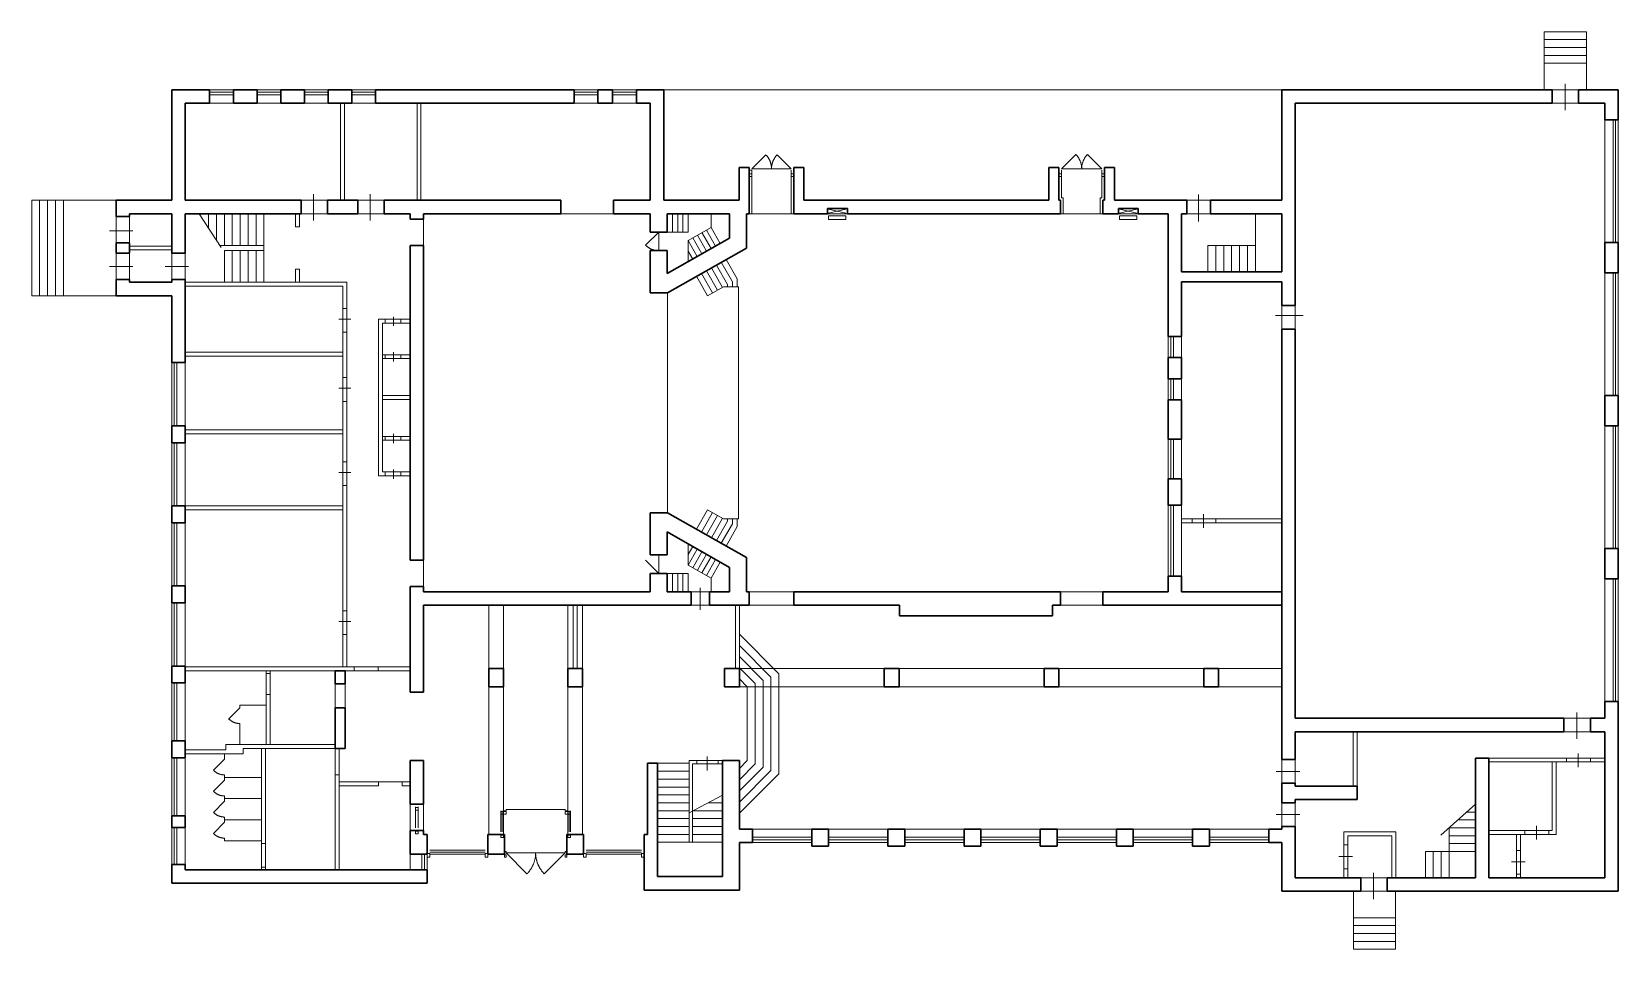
# Model space of a CAD drawing. Header units: metres. Extents: x 10.2 to 70.4, y 20.5 to 55.4.
import ezdxf

# ---------------------------------------------------------------- set-up
doc = ezdxf.new("R2010")
doc.units = ezdxf.units.M
doc.header["$MEASUREMENT"] = 0
doc.linetypes.add('DGN Style 3', pattern=[38.235453, 27.311038, -10.924415])

msp = doc.modelspace()

# ---------------------------------------------------------------- linework, layer by layer
at = {"color": 7, "linetype": 'Continuous', "lineweight": 0}
for p, q in [((67.615, 53.153), (67.615, 55.353)), ((67.615, 55.353), (69.215, 55.353)), ((67.615, 55.053), (69.215, 55.053)), ((69.215, 53.153), (69.215, 55.353)), ((67.615, 54.753), (69.215, 54.753)), ((67.615, 54.453), (69.215, 54.453)), ((67.615, 54.153), (69.215, 54.153)), ((16.975, 53.153), (17.875, 53.153)), ((16.975, 53.053), (17.875, 53.053)), ((18.775, 53.153), (19.675, 53.153)), ((18.775, 53.053), (19.675, 53.053)), ((20.575, 53.153), (21.475, 53.153)), ((20.575, 53.053), (21.475, 53.053)), ((22.375, 53.153), (23.275, 53.153)), ((22.375, 53.053), (23.275, 53.053)), ((30.805, 53.153), (31.705, 53.153)), ((30.805, 53.053), (31.705, 53.053)), ((32.267, 53.153), (33.167, 53.153)), ((32.267, 53.053), (33.167, 53.053)), ((34.205, 53.153), (57.655, 53.153)), ((67.915, 53.153), (68.915, 53.153)), ((68.404, 53.38), (68.404, 52.38)), ((16.975, 52.953), (17.875, 52.953)), ((17.875, 52.643), (16.975, 52.643)), ((18.775, 52.953), (19.675, 52.953)), ((19.675, 52.643), (18.775, 52.643)), ((20.575, 52.953), (21.475, 52.953)), ((21.475, 52.643), (20.575, 52.643)), ((22.375, 52.953), (23.275, 52.953)), ((23.275, 52.643), (22.375, 52.643)), ((30.805, 52.953), (31.705, 52.953)), ((31.705, 52.643), (30.805, 52.643)), ((32.267, 52.953), (33.167, 52.953)), ((33.167, 52.643), (32.267, 52.643)), ((68.915, 52.643), (67.915, 52.643)), ((69.915, 47.348), (69.915, 52.003)), ((70.225, 52.003), (70.225, 47.348)), ((70.325, 52.003), (70.325, 47.348)), ((70.425, 52.003), (70.425, 47.348)), ((37.545, 50.153), (38.075, 50.683)), ((38.086, 50.672), (38.075, 50.683)), ((38.097, 50.66), (38.086, 50.672)), ((38.108, 50.648), (38.097, 50.66)), ((38.118, 50.636), (38.108, 50.648)), ((38.128, 50.624), (38.118, 50.636)), ((38.138, 50.612), (38.128, 50.624)), ((38.148, 50.599), (38.138, 50.612)), ((38.157, 50.586), (38.148, 50.599)), ((38.166, 50.573), (38.157, 50.586)), ((38.175, 50.56), (38.166, 50.573)), ((38.423, 50.573), (38.415, 50.56)), ((38.432, 50.586), (38.423, 50.573)), ((38.442, 50.599), (38.432, 50.586)), ((38.451, 50.612), (38.442, 50.599)), ((38.461, 50.624), (38.451, 50.612)), ((38.471, 50.636), (38.461, 50.624)), ((38.482, 50.648), (38.471, 50.636)), ((38.492, 50.66), (38.482, 50.648)), ((38.503, 50.672), (38.492, 50.66)), ((38.514, 50.683), (38.503, 50.672)), ((38.514, 50.683), (39.045, 50.153)), ((49.295, 50.153), (49.839, 50.697)), ((49.85, 50.686), (49.839, 50.697)), ((49.861, 50.674), (49.85, 50.686)), ((49.872, 50.663), (49.861, 50.674)), ((49.882, 50.651), (49.872, 50.663)), ((49.893, 50.638), (49.882, 50.651)), ((49.902, 50.626), (49.893, 50.638)), ((49.912, 50.613), (49.902, 50.626)), ((49.921, 50.6), (49.912, 50.613)), ((49.931, 50.587), (49.921, 50.6)), ((49.939, 50.574), (49.931, 50.587)), ((49.948, 50.561), (49.939, 50.574)), ((50.19, 50.574), (50.182, 50.561)), ((50.199, 50.587), (50.19, 50.574)), ((50.208, 50.6), (50.199, 50.587)), ((50.218, 50.613), (50.208, 50.6)), ((50.227, 50.626), (50.218, 50.613)), ((50.237, 50.638), (50.227, 50.626)), ((50.247, 50.651), (50.237, 50.638)), ((50.258, 50.663), (50.247, 50.651)), ((50.268, 50.674), (50.258, 50.663)), ((50.279, 50.686), (50.268, 50.674)), ((50.29, 50.697), (50.279, 50.686)), ((50.29, 50.697), (50.835, 50.153)), ((37.545, 50.153), (39.045, 50.153)), ((38.183, 50.546), (38.175, 50.56)), ((38.192, 50.533), (38.183, 50.546)), ((38.2, 50.519), (38.192, 50.533)), ((38.207, 50.505), (38.2, 50.519)), ((38.215, 50.491), (38.207, 50.505)), ((38.222, 50.476), (38.215, 50.491)), ((38.228, 50.462), (38.222, 50.476)), ((38.235, 50.447), (38.228, 50.462)), ((38.241, 50.433), (38.235, 50.447)), ((38.247, 50.418), (38.241, 50.433)), ((38.252, 50.403), (38.247, 50.418)), ((38.257, 50.388), (38.252, 50.403)), ((38.262, 50.373), (38.257, 50.388)), ((38.266, 50.357), (38.262, 50.373)), ((38.271, 50.342), (38.266, 50.357)), ((38.274, 50.326), (38.271, 50.342)), ((38.278, 50.311), (38.274, 50.326)), ((38.281, 50.295), (38.278, 50.311)), ((38.284, 50.28), (38.281, 50.295)), ((38.287, 50.264), (38.284, 50.28)), ((38.289, 50.248), (38.287, 50.264)), ((38.291, 50.232), (38.289, 50.248)), ((38.292, 50.217), (38.291, 50.232)), ((38.293, 50.201), (38.292, 50.217)), ((38.294, 50.185), (38.293, 50.201)), ((38.295, 50.169), (38.294, 50.185)), ((38.296, 50.201), (38.295, 50.185)), ((38.295, 50.185), (38.295, 50.169)), ((38.295, 50.153), (38.295, 50.169)), ((38.295, 50.169), (38.295, 50.153)), ((38.298, 50.217), (38.296, 50.201)), ((38.299, 50.232), (38.298, 50.217)), ((38.301, 50.248), (38.299, 50.232)), ((38.303, 50.264), (38.301, 50.248)), ((38.306, 50.28), (38.303, 50.264)), ((38.308, 50.295), (38.306, 50.28)), ((38.312, 50.311), (38.308, 50.295)), ((38.315, 50.326), (38.312, 50.311)), ((38.319, 50.342), (38.315, 50.326)), ((38.323, 50.357), (38.319, 50.342)), ((38.328, 50.373), (38.323, 50.357)), ((38.333, 50.388), (38.328, 50.373)), ((38.338, 50.403), (38.333, 50.388)), ((38.343, 50.418), (38.338, 50.403)), ((38.349, 50.433), (38.343, 50.418)), ((38.355, 50.447), (38.349, 50.433)), ((38.361, 50.462), (38.355, 50.447)), ((38.368, 50.476), (38.361, 50.462)), ((38.375, 50.491), (38.368, 50.476)), ((38.382, 50.505), (38.375, 50.491)), ((38.39, 50.519), (38.382, 50.505)), ((38.398, 50.533), (38.39, 50.519)), ((38.406, 50.546), (38.398, 50.533)), ((38.415, 50.56), (38.406, 50.546)), ((49.295, 50.153), (50.835, 50.153)), ((49.956, 50.547), (49.948, 50.561)), ((49.964, 50.533), (49.956, 50.547)), ((49.972, 50.519), (49.964, 50.533)), ((49.979, 50.505), (49.972, 50.519)), ((49.987, 50.491), (49.979, 50.505)), ((49.993, 50.477), (49.987, 50.491)), ((50, 50.462), (49.993, 50.477)), ((50.006, 50.448), (50, 50.462)), ((50.012, 50.433), (50.006, 50.448)), ((50.018, 50.418), (50.012, 50.433)), ((50.023, 50.403), (50.018, 50.418)), ((50.028, 50.388), (50.023, 50.403)), ((50.033, 50.373), (50.028, 50.388)), ((50.037, 50.357), (50.033, 50.373)), ((50.041, 50.342), (50.037, 50.357)), ((50.045, 50.326), (50.041, 50.342)), ((50.048, 50.311), (50.045, 50.326)), ((50.052, 50.295), (50.048, 50.311)), ((50.054, 50.28), (50.052, 50.295)), ((50.057, 50.264), (50.054, 50.28)), ((50.059, 50.248), (50.057, 50.264)), ((50.061, 50.232), (50.059, 50.248)), ((50.062, 50.217), (50.061, 50.232)), ((50.063, 50.201), (50.062, 50.217)), ((50.064, 50.185), (50.063, 50.201)), ((50.065, 50.169), (50.064, 50.185)), ((50.066, 50.201), (50.065, 50.185)), ((50.065, 50.185), (50.065, 50.169)), ((50.065, 50.153), (50.065, 50.169)), ((50.065, 50.169), (50.065, 50.153)), ((50.067, 50.217), (50.066, 50.201)), ((50.069, 50.232), (50.067, 50.217)), ((50.071, 50.248), (50.069, 50.232)), ((50.073, 50.264), (50.071, 50.248)), ((50.075, 50.28), (50.073, 50.264)), ((50.078, 50.295), (50.075, 50.28)), ((50.081, 50.311), (50.078, 50.295)), ((50.085, 50.326), (50.081, 50.311)), ((50.088, 50.342), (50.085, 50.326)), ((50.092, 50.357), (50.088, 50.342)), ((50.097, 50.373), (50.092, 50.357)), ((50.102, 50.388), (50.097, 50.373)), ((50.107, 50.403), (50.102, 50.388)), ((50.112, 50.418), (50.107, 50.403)), ((50.117, 50.433), (50.112, 50.418)), ((50.123, 50.448), (50.117, 50.433)), ((50.13, 50.462), (50.123, 50.448)), ((50.136, 50.477), (50.13, 50.462)), ((50.143, 50.491), (50.136, 50.477)), ((50.15, 50.505), (50.143, 50.491)), ((50.158, 50.519), (50.15, 50.505)), ((50.165, 50.533), (50.158, 50.519)), ((50.173, 50.547), (50.165, 50.533)), ((50.182, 50.561), (50.173, 50.547)), ((13.425, 48.953), (10.225, 48.953)), ((10.225, 48.953), (10.225, 45.333)), ((10.525, 48.953), (10.525, 45.333)), ((10.825, 48.953), (10.825, 45.333)), ((11.125, 48.953), (11.125, 45.333)), ((11.425, 48.953), (11.425, 45.333)), ((20.445, 48.953), (21.445, 48.953)), ((20.918, 49.186), (20.918, 48.186)), ((22.595, 48.953), (23.595, 48.953)), ((23.068, 49.186), (23.068, 48.186)), ((54.055, 48.953), (54.955, 48.953)), ((54.493, 49.175), (54.493, 48.149)), ((13.425, 48.333), (13.425, 47.333)), ((13.935, 47.333), (13.935, 48.333)), ((17.417, 47.167), (16.584, 48.443)), ((16.935, 48.443), (16.935, 47.906)), ((17.235, 48.443), (17.235, 47.446)), ((17.535, 48.443), (17.535, 47.243)), ((17.835, 48.443), (17.835, 47.243)), ((18.135, 48.443), (18.135, 47.243)), ((18.435, 48.443), (18.435, 47.243)), ((18.735, 48.443), (18.735, 47.243)), ((19.035, 48.443), (19.035, 45.843)), ((21.445, 48.443), (20.445, 48.443)), ((23.595, 48.443), (22.595, 48.443)), ((25.095, 48.243), (25.095, 47.243)), ((30.295, 48.443), (32.295, 48.443)), ((34.535, 48.443), (34.535, 47.743)), ((34.735, 48.443), (34.735, 47.743)), ((34.935, 48.443), (34.935, 47.743)), ((35.135, 48.443), (35.135, 47.743)), ((36.005, 48.443), (36.005, 47.924)), ((37.545, 48.443), (39.045, 48.443)), ((40.425, 48.443), (41.175, 48.443)), ((40.459, 48.611), (41.114, 48.462)), ((41.114, 48.611), (40.459, 48.462)), ((49.265, 48.443), (50.765, 48.443)), ((51.458, 48.443), (52.208, 48.443)), ((51.502, 48.462), (52.157, 48.611)), ((52.157, 48.462), (51.502, 48.611)), ((54.955, 48.443), (54.055, 48.443)), ((56.655, 48.443), (56.655, 46.243)), ((14.062, 47.792), (13.179, 47.792)), ((34.015, 47.743), (33.52, 47.248)), ((34.015, 47.743), (34.015, 47.043)), ((34.335, 47.743), (35.135, 47.743)), ((36.005, 47.924), (35.135, 47.431)), ((35.483, 47.628), (35.828, 47.019)), ((35.657, 47.727), (36.002, 47.118)), ((35.831, 47.825), (36.176, 47.216)), ((36.005, 47.924), (36.35, 47.315)), ((17.367, 47.243), (19.035, 47.243)), ((17.535, 47.043), (17.535, 45.843)), ((17.535, 47.043), (19.035, 47.043)), ((17.835, 47.043), (17.835, 45.843)), ((18.135, 47.043), (18.135, 45.843)), ((18.435, 47.043), (18.435, 45.843)), ((18.735, 47.043), (18.735, 45.843)), ((33.52, 47.248), (33.531, 47.237)), ((33.531, 47.237), (33.542, 47.227)), ((33.542, 47.227), (33.553, 47.217)), ((33.553, 47.217), (33.565, 47.207)), ((33.565, 47.207), (33.577, 47.197)), ((33.577, 47.197), (33.589, 47.188)), ((33.589, 47.188), (33.601, 47.178)), ((33.601, 47.178), (33.613, 47.17)), ((33.613, 47.17), (33.626, 47.161)), ((33.626, 47.161), (33.639, 47.153)), ((33.639, 47.153), (33.652, 47.145)), ((33.652, 47.145), (33.665, 47.137)), ((33.665, 47.137), (33.678, 47.129)), ((33.678, 47.129), (33.692, 47.122)), ((33.692, 47.122), (33.705, 47.115)), ((33.705, 47.115), (33.719, 47.109)), ((33.719, 47.109), (33.733, 47.102)), ((33.733, 47.102), (33.747, 47.096)), ((33.747, 47.096), (33.761, 47.091)), ((33.761, 47.091), (33.775, 47.085)), ((33.775, 47.085), (33.79, 47.08)), ((33.79, 47.08), (33.804, 47.075)), ((33.804, 47.075), (33.819, 47.071)), ((33.819, 47.071), (33.834, 47.067)), ((33.834, 47.067), (33.848, 47.063)), ((33.848, 47.063), (33.863, 47.06)), ((33.863, 47.06), (33.878, 47.056)), ((33.878, 47.056), (33.893, 47.054)), ((33.893, 47.054), (33.908, 47.051)), ((33.908, 47.051), (33.923, 47.049)), ((33.923, 47.049), (33.939, 47.047)), ((33.939, 47.047), (33.954, 47.046)), ((33.954, 47.046), (33.969, 47.044)), ((33.969, 47.044), (33.984, 47.044)), ((33.984, 47.044), (34, 47.043)), ((34, 47.043), (34.015, 47.043)), ((35.132, 46.625), (35.135, 47.431)), ((35.133, 47.028), (35.306, 46.723)), ((35.135, 47.431), (35.48, 46.822)), ((35.309, 47.529), (35.654, 46.92)), ((54.855, 47.243), (56.655, 47.243)), ((54.855, 47.243), (54.855, 46.243)), ((55.155, 47.243), (55.155, 46.243)), ((55.455, 47.243), (55.455, 46.243)), ((55.755, 47.243), (55.755, 46.243)), ((56.055, 47.243), (56.055, 46.243)), ((56.355, 47.243), (56.355, 46.243)), ((14.062, 46.447), (13.179, 46.447)), ((13.425, 46.953), (13.425, 45.953)), ((13.935, 46.953), (13.935, 45.953)), ((16.172, 46.447), (15.289, 46.447)), ((15.535, 46.953), (15.535, 45.953)), ((16.045, 46.953), (16.045, 45.953)), ((36.433, 45.649), (36.014, 46.389)), ((36.621, 45.756), (36.202, 46.495)), ((36.81, 45.863), (36.391, 46.602)), ((36.998, 45.97), (36.579, 46.709)), ((35.867, 45.329), (35.448, 46.068)), ((36.056, 45.435), (35.637, 46.175)), ((36.244, 45.542), (35.825, 46.282)), ((36.621, 45.756), (36.621, 45.674)), ((36.81, 45.863), (36.81, 45.674)), ((36.998, 45.97), (36.998, 45.674)), ((69.915, 46.198), (69.915, 41.543)), ((70.225, 46.198), (70.225, 41.543)), ((70.325, 46.198), (70.325, 41.543)), ((70.425, 46.198), (70.425, 41.543)), ((13.425, 45.333), (10.225, 45.333)), ((34.345, 45.443), (34.345, 37.093)), ((36.476, 45.674), (35.867, 45.329)), ((36.476, 45.674), (37.046, 45.674)), ((22.035, 44.846), (22.035, 43.946)), ((22.185, 43.946), (22.185, 44.846)), ((57.417, 44.579), (58.463, 44.579)), ((57.655, 44.963), (57.655, 44.063)), ((58.165, 44.063), (58.165, 44.963)), ((21.877, 44.442), (22.338, 44.442)), ((24.235, 44.443), (23.635, 44.443)), ((23.635, 44.293), (24.235, 44.293)), ((23.946, 44.533), (23.946, 44.184)), ((53.445, 43.781), (53.445, 42.981)), ((53.545, 43.781), (53.545, 42.981)), ((15.535, 42.793), (15.535, 40.393)), ((15.635, 42.793), (15.635, 40.393)), ((15.735, 42.793), (15.735, 40.393)), ((16.045, 42.793), (16.045, 40.393)), ((24.235, 43.093), (23.635, 43.093)), ((23.635, 42.943), (24.235, 42.943)), ((23.946, 43.183), (23.946, 42.834)), ((22.035, 42.222), (22.035, 41.322)), ((22.185, 41.322), (22.185, 42.222)), ((53.445, 41.381), (53.445, 42.181)), ((53.545, 41.381), (53.545, 42.181)), ((21.877, 41.818), (22.338, 41.818)), ((69.915, 35.738), (69.915, 40.393)), ((70.225, 35.738), (70.225, 40.393)), ((70.325, 35.738), (70.325, 40.393)), ((70.425, 35.738), (70.425, 40.393)), ((15.535, 39.753), (15.535, 37.353)), ((15.635, 39.753), (15.635, 37.353)), ((15.735, 39.753), (15.735, 37.353)), ((16.045, 39.753), (16.045, 37.353)), ((24.235, 39.993), (23.635, 39.993)), ((23.635, 39.843), (24.235, 39.843)), ((23.946, 40.083), (23.946, 39.734)), ((53.445, 39.881), (53.445, 38.381)), ((53.545, 39.881), (53.545, 38.381)), ((21.877, 38.626), (22.338, 38.626)), ((22.035, 39.03), (22.035, 38.13)), ((22.185, 38.13), (22.185, 39.03)), ((24.235, 38.643), (23.635, 38.643)), ((23.946, 38.733), (23.946, 38.384)), ((23.635, 38.493), (24.235, 38.493)), ((53.445, 37.381), (53.445, 34.681)), ((53.545, 37.381), (53.545, 34.681)), ((35.867, 37.207), (35.448, 36.468)), ((36.056, 37.1), (35.637, 36.361)), ((36.244, 36.994), (35.825, 36.254)), ((36.476, 36.862), (35.867, 37.207)), ((36.433, 36.887), (36.014, 36.147)), ((36.621, 36.78), (36.202, 36.04)), ((36.476, 36.862), (37.046, 36.862)), ((36.621, 36.78), (36.621, 36.862)), ((36.81, 36.673), (36.81, 36.862)), ((36.998, 36.566), (36.998, 36.862)), ((54.255, 36.863), (55.155, 36.863)), ((54.687, 37.036), (54.687, 36.517)), ((15.535, 36.713), (15.535, 34.313)), ((15.635, 36.713), (15.635, 34.313)), ((15.735, 36.713), (15.735, 34.313)), ((16.045, 36.713), (16.045, 34.313)), ((36.81, 36.673), (36.391, 35.934)), ((36.998, 36.566), (36.579, 35.827)), ((55.155, 36.713), (54.255, 36.713)), ((35.132, 35.911), (35.135, 35.105)), ((35.133, 35.508), (35.306, 35.813)), ((35.135, 35.105), (35.48, 35.714)), ((35.309, 35.006), (35.654, 35.616)), ((25.095, 35.293), (25.095, 34.293)), ((34.015, 34.793), (33.52, 35.288)), ((34.015, 34.793), (34.015, 35.493)), ((36.005, 34.612), (35.135, 35.105)), ((35.483, 34.908), (35.828, 35.517)), ((35.657, 34.809), (36.002, 35.418)), ((35.831, 34.711), (36.176, 35.32)), ((36.005, 34.612), (36.35, 35.221)), ((34.335, 34.793), (35.135, 34.793)), ((34.535, 34.093), (34.535, 34.793)), ((34.735, 34.093), (34.735, 34.793)), ((34.935, 34.093), (34.935, 34.793)), ((35.135, 34.093), (35.135, 34.793)), ((36.005, 34.093), (36.005, 34.612)), ((69.915, 34.588), (69.915, 29.933)), ((70.225, 29.933), (70.225, 34.588)), ((70.325, 29.933), (70.325, 34.588)), ((70.425, 29.933), (70.425, 34.588)), ((35.243, 34.093), (35.943, 34.093)), ((35.586, 33.402), (35.586, 34.237)), ((37.445, 34.093), (39.145, 34.093)), ((49.265, 34.093), (50.865, 34.093)), ((15.535, 33.673), (15.535, 31.273)), ((15.635, 33.673), (15.635, 31.273)), ((15.735, 33.673), (15.735, 31.273)), ((16.045, 33.673), (16.045, 31.273)), ((22.035, 33.37), (22.035, 32.47)), ((22.185, 32.47), (22.185, 33.37)), ((27.565, 33.583), (27.565, 24.922)), ((28.125, 33.583), (28.125, 24.883)), ((30.565, 24.883), (30.565, 33.583)), ((31.125, 33.583), (31.125, 24.883)), ((35.943, 33.583), (35.243, 33.583)), ((37.445, 33.583), (39.145, 33.583)), ((49.265, 33.583), (50.865, 33.583)), ((21.877, 32.966), (22.338, 32.966)), ((38.575, 30.98), (37.075, 32.48)), ((38.275, 30.856), (37.075, 32.056)), ((37.975, 30.731), (37.075, 31.631)), ((19.125, 30.993), (19.125, 30.193)), ((19.275, 30.193), (19.275, 30.993)), ((22.465, 31.243), (23.365, 31.243)), ((22.465, 31.093), (23.365, 31.093)), ((37.675, 30.607), (37.075, 31.207)), ((37.075, 31.183), (57.655, 31.183)), ((37.375, 30.483), (37.075, 30.783)), ((37.975, 30.731), (37.975, 27.434)), ((38.275, 30.856), (38.275, 27.31)), ((38.575, 30.98), (38.575, 27.186)), ((15.535, 30.633), (15.535, 28.433)), ((15.635, 30.633), (15.635, 28.433)), ((15.735, 30.633), (15.735, 28.433)), ((16.045, 30.633), (16.045, 28.433)), ((21.735, 30.593), (21.735, 29.693)), ((22.115, 30.593), (22.115, 29.693)), ((37.075, 30.483), (57.655, 30.483)), ((37.375, 30.483), (37.375, 27.683)), ((37.675, 30.607), (37.675, 27.559)), ((68.852, 28.511), (68.852, 29.511)), ((68.365, 29.293), (69.365, 29.293)), ((69.365, 28.783), (68.365, 28.783)), ((15.535, 27.793), (15.535, 25.593)), ((15.635, 27.793), (15.635, 25.593)), ((15.735, 27.793), (15.735, 25.593)), ((16.045, 27.793), (16.045, 25.593)), ((21.735, 28.143), (21.735, 27.143)), ((21.885, 27.143), (21.885, 28.143)), ((35.852, 27.84), (35.852, 27.314)), ((57.655, 27.733), (57.655, 26.833)), ((58.165, 26.833), (58.165, 27.733)), ((68.465, 27.783), (69.365, 27.783)), ((68.897, 27.956), (68.897, 27.437)), ((33.975, 27.583), (35.175, 27.583)), ((33.975, 27.283), (35.175, 27.283)), ((35.465, 27.683), (36.265, 27.683)), ((36.265, 27.563), (35.465, 27.563)), ((37.375, 27.683), (37.075, 27.383)), ((37.675, 27.559), (37.075, 26.959)), ((37.975, 27.434), (37.075, 26.534)), ((38.275, 27.31), (37.075, 26.11)), ((38.575, 27.186), (37.075, 25.686)), ((57.443, 27.277), (58.343, 27.277)), ((69.365, 27.633), (68.465, 27.633)), ((24.285, 26.883), (23.385, 26.883)), ((33.975, 26.983), (35.175, 26.983)), ((33.975, 26.683), (35.175, 26.683)), ((24.585, 26.033), (24.585, 25.033)), ((24.79, 25.133), (24.79, 25.933)), ((24.89, 25.933), (24.89, 25.133)), ((25.095, 26.033), (25.095, 25.033)), ((33.975, 26.383), (35.175, 26.383)), ((33.975, 26.083), (35.175, 26.083)), ((36.435, 26.371), (35.196, 25.711)), ((35.894, 26.083), (36.435, 26.083)), ((57.655, 25.183), (57.655, 26.083)), ((58.165, 26.083), (58.165, 25.183)), ((65.005, 26.033), (63.698, 24.856)), ((28.025, 24.983), (28.025, 25.783)), ((28.075, 25.783), (28.075, 24.983)), ((28.225, 25.783), (28.125, 25.783)), ((28.225, 25.833), (30.465, 25.833)), ((28.225, 25.833), (28.225, 25.783)), ((30.465, 25.783), (30.465, 25.833)), ((30.565, 25.783), (30.465, 25.783)), ((30.615, 25.783), (30.615, 24.983)), ((30.665, 24.983), (30.665, 25.783)), ((33.975, 25.783), (35.175, 25.783)), ((33.975, 25.483), (35.175, 25.483)), ((35.295, 25.483), (36.435, 25.483)), ((35.331, 25.783), (36.435, 25.783)), ((57.443, 25.639), (58.343, 25.639)), ((64.338, 25.433), (65.005, 25.433)), ((64.671, 25.733), (65.005, 25.733)), ((15.535, 23.743), (15.535, 25.143)), ((15.635, 23.743), (15.635, 25.143)), ((15.735, 23.743), (15.735, 25.143)), ((16.045, 25.143), (16.045, 23.743)), ((28.125, 24.883), (28.165, 24.883)), ((28.165, 24.883), (28.165, 24.233)), ((30.525, 24.233), (30.525, 24.883)), ((30.525, 24.883), (30.565, 24.883)), ((33.975, 25.183), (35.175, 25.183)), ((33.975, 24.883), (35.175, 24.883)), ((35.295, 25.183), (36.435, 25.183)), ((35.308, 24.883), (36.435, 24.883)), ((37.57, 25.083), (39.82, 25.083)), ((39.82, 24.773), (37.57, 24.773)), ((40.46, 25.083), (42.71, 25.083)), ((42.71, 24.773), (40.46, 24.773)), ((43.35, 25.083), (45.6, 25.083)), ((45.6, 24.773), (43.35, 24.773)), ((48.49, 25.083), (46.24, 25.083)), ((46.24, 24.773), (48.49, 24.773)), ((51.38, 25.083), (49.13, 25.083)), ((49.13, 24.773), (51.38, 24.773)), ((54.27, 25.083), (52.02, 25.083)), ((52.02, 24.773), (54.27, 24.773)), ((57.16, 25.083), (54.91, 25.083)), ((54.91, 24.773), (57.16, 24.773)), ((64.005, 25.133), (65.005, 25.133)), ((64.005, 25.133), (64.005, 23.233)), ((64.005, 24.833), (65.005, 24.833)), ((66.885, 25.033), (67.785, 25.033)), ((67.785, 24.883), (66.885, 24.883)), ((67.317, 25.206), (67.317, 24.687)), ((18.945, 24.543), (18.945, 23.643)), ((19.095, 23.643), (19.095, 24.543)), ((24.585, 24.133), (24.585, 23.543)), ((25.025, 24.133), (25.025, 23.543)), ((25.125, 24.133), (25.125, 23.543)), ((25.225, 24.133), (25.225, 23.543)), ((27.425, 24.283), (25.325, 24.283)), ((27.425, 24.208), (25.325, 24.208)), ((27.425, 24.133), (25.325, 24.133)), ((28.165, 24.233), (28.225, 24.233)), ((28.225, 24.233), (28.225, 24.183)), ((28.225, 24.183), (29.017, 23.391)), ((28.225, 24.183), (30.465, 24.183)), ((29.339, 24.068), (29.341, 24.087)), ((29.341, 24.087), (29.342, 24.107)), ((29.342, 24.107), (29.343, 24.126)), ((29.343, 24.126), (29.344, 24.145)), ((29.344, 24.145), (29.345, 24.164)), ((29.345, 24.164), (29.345, 24.183)), ((29.345, 24.183), (29.345, 24.164)), ((29.345, 24.164), (29.345, 24.145)), ((29.345, 24.145), (29.346, 24.126)), ((29.346, 24.126), (29.347, 24.107)), ((29.347, 24.107), (29.349, 24.087)), ((29.349, 24.087), (29.351, 24.068)), ((30.465, 24.183), (29.673, 23.391)), ((30.465, 24.233), (30.525, 24.233)), ((30.465, 24.183), (30.465, 24.233)), ((30.465, 24.233), (30.465, 24.233)), ((31.265, 24.283), (33.365, 24.283)), ((31.265, 24.208), (33.365, 24.208)), ((31.265, 24.133), (33.365, 24.133)), ((33.975, 24.583), (36.435, 24.583)), ((39.82, 24.673), (37.57, 24.673)), ((39.82, 24.573), (37.57, 24.573)), ((42.71, 24.673), (40.46, 24.673)), ((42.71, 24.573), (40.46, 24.573)), ((45.6, 24.673), (43.35, 24.673)), ((45.6, 24.573), (43.35, 24.573)), ((46.24, 24.673), (48.49, 24.673)), ((46.24, 24.573), (48.49, 24.573)), ((49.13, 24.673), (51.38, 24.673)), ((49.13, 24.573), (51.38, 24.573)), ((52.02, 24.673), (54.27, 24.673)), ((52.02, 24.573), (54.27, 24.573)), ((54.91, 24.673), (57.16, 24.673)), ((54.91, 24.573), (57.16, 24.573)), ((60.015, 23.583), (60.015, 24.483)), ((60.165, 24.483), (60.165, 23.583)), ((63.105, 24.233), (63.105, 23.233)), ((63.105, 24.233), (65.005, 24.233)), ((63.405, 24.233), (63.405, 23.233)), ((63.705, 24.233), (63.705, 23.233)), ((64.005, 24.533), (65.005, 24.533)), ((66.565, 23.374), (66.565, 24.274)), ((66.715, 24.274), (66.715, 23.374)), ((29.094, 23.476), (29.106, 23.491)), ((29.106, 23.491), (29.117, 23.506)), ((29.117, 23.506), (29.129, 23.522)), ((29.129, 23.522), (29.14, 23.537)), ((29.14, 23.537), (29.151, 23.553)), ((29.151, 23.553), (29.161, 23.569)), ((29.161, 23.569), (29.172, 23.585)), ((29.172, 23.585), (29.182, 23.601)), ((29.182, 23.601), (29.192, 23.617)), ((29.192, 23.617), (29.201, 23.634)), ((29.201, 23.634), (29.21, 23.651)), ((29.21, 23.651), (29.219, 23.668)), ((29.219, 23.668), (29.228, 23.685)), ((29.228, 23.685), (29.236, 23.702)), ((29.236, 23.702), (29.244, 23.719)), ((29.244, 23.719), (29.252, 23.737)), ((29.252, 23.737), (29.26, 23.754)), ((29.26, 23.754), (29.267, 23.772)), ((29.267, 23.772), (29.274, 23.79)), ((29.274, 23.79), (29.28, 23.808)), ((29.28, 23.808), (29.286, 23.826)), ((29.286, 23.826), (29.292, 23.844)), ((29.292, 23.844), (29.298, 23.862)), ((29.298, 23.862), (29.303, 23.881)), ((29.303, 23.881), (29.308, 23.899)), ((29.308, 23.899), (29.313, 23.918)), ((29.313, 23.918), (29.317, 23.936)), ((29.317, 23.936), (29.321, 23.955)), ((29.321, 23.955), (29.325, 23.974)), ((29.325, 23.974), (29.329, 23.993)), ((29.329, 23.993), (29.332, 24.012)), ((29.332, 24.012), (29.334, 24.03)), ((29.334, 24.03), (29.337, 24.049)), ((29.337, 24.049), (29.339, 24.068)), ((29.351, 24.068), (29.353, 24.049)), ((29.353, 24.049), (29.355, 24.03)), ((29.355, 24.03), (29.358, 24.012)), ((29.358, 24.012), (29.361, 23.993)), ((29.361, 23.993), (29.365, 23.974)), ((29.365, 23.974), (29.368, 23.955)), ((29.368, 23.955), (29.372, 23.936)), ((29.372, 23.936), (29.377, 23.918)), ((29.377, 23.918), (29.381, 23.899)), ((29.381, 23.899), (29.386, 23.881)), ((29.386, 23.881), (29.392, 23.862)), ((29.392, 23.862), (29.397, 23.844)), ((29.397, 23.844), (29.403, 23.826)), ((29.403, 23.826), (29.409, 23.808)), ((29.409, 23.808), (29.416, 23.79)), ((29.416, 23.79), (29.423, 23.772)), ((29.423, 23.772), (29.43, 23.754)), ((29.43, 23.754), (29.438, 23.737)), ((29.438, 23.737), (29.445, 23.719)), ((29.445, 23.719), (29.453, 23.702)), ((29.453, 23.702), (29.462, 23.685)), ((29.462, 23.685), (29.47, 23.668)), ((29.47, 23.668), (29.479, 23.651)), ((29.479, 23.651), (29.489, 23.634)), ((29.489, 23.634), (29.498, 23.617)), ((29.498, 23.617), (29.508, 23.601)), ((29.508, 23.601), (29.518, 23.585)), ((29.518, 23.585), (29.528, 23.569)), ((29.528, 23.569), (29.539, 23.553)), ((29.539, 23.553), (29.55, 23.537)), ((29.55, 23.537), (29.561, 23.522)), ((29.561, 23.522), (29.572, 23.506)), ((29.572, 23.506), (29.584, 23.491)), ((29.584, 23.491), (29.596, 23.476)), ((60.338, 24.051), (59.819, 24.051)), ((66.888, 23.842), (66.369, 23.842)), ((29.017, 23.391), (29.03, 23.405)), ((29.03, 23.405), (29.043, 23.418)), ((29.043, 23.418), (29.056, 23.433)), ((29.056, 23.433), (29.069, 23.447)), ((29.069, 23.447), (29.081, 23.461)), ((29.081, 23.461), (29.094, 23.476)), ((29.596, 23.476), (29.608, 23.461)), ((29.608, 23.461), (29.621, 23.447)), ((29.621, 23.447), (29.633, 23.433)), ((29.633, 23.433), (29.646, 23.418)), ((29.646, 23.418), (29.659, 23.405)), ((29.659, 23.405), (29.673, 23.391)), ((60.655, 23.233), (61.655, 23.233)), ((61.135, 23.426), (61.135, 22.426)), ((60.378, 22.723), (60.378, 20.523)), ((61.655, 22.723), (60.655, 22.723)), ((61.978, 22.723), (61.978, 20.523)), ((60.378, 21.723), (61.978, 21.723)), ((60.378, 21.423), (61.978, 21.423)), ((60.378, 21.123), (61.978, 21.123)), ((60.378, 20.823), (61.978, 20.823)), ((60.378, 20.523), (61.978, 20.523))]:
    msp.add_line(p, q, dxfattribs=at)
at = {"color": 7, "linetype": 'Continuous', "lineweight": 30}
for p, q in [((15.535, 53.153), (16.975, 53.153)), ((15.535, 53.153), (15.535, 48.953)), ((16.975, 53.153), (16.975, 52.643)), ((17.875, 53.153), (17.875, 52.643)), ((17.875, 53.153), (18.775, 53.153)), ((18.775, 53.153), (18.775, 52.643)), ((19.675, 53.153), (19.675, 52.643)), ((19.675, 53.153), (20.575, 53.153)), ((20.575, 53.153), (20.575, 52.643)), ((21.475, 53.153), (21.475, 52.643)), ((21.475, 53.153), (22.375, 53.153)), ((22.375, 53.153), (22.375, 52.643)), ((23.275, 53.153), (23.275, 52.643)), ((23.275, 53.153), (30.805, 53.153)), ((30.805, 53.153), (30.805, 52.643)), ((31.705, 53.153), (32.267, 53.153)), ((31.705, 53.153), (31.705, 52.643)), ((32.267, 53.153), (32.267, 52.643)), ((33.167, 53.153), (33.167, 52.643)), ((33.167, 53.153), (34.205, 53.153)), ((34.205, 53.153), (34.205, 48.953)), ((57.655, 53.153), (67.915, 53.153)), ((57.655, 53.153), (57.655, 48.953)), ((67.915, 53.153), (67.915, 52.643)), ((68.915, 53.153), (68.915, 52.643)), ((68.915, 53.153), (70.425, 53.153)), ((70.425, 53.153), (70.425, 52.003)), ((16.045, 52.643), (16.975, 52.643)), ((16.045, 52.643), (16.045, 48.953)), ((17.875, 52.643), (18.775, 52.643)), ((19.675, 52.643), (20.575, 52.643)), ((21.475, 52.643), (22.375, 52.643)), ((23.275, 52.643), (30.805, 52.643)), ((31.705, 52.643), (32.267, 52.643)), ((33.167, 52.643), (33.695, 52.643)), ((33.695, 52.643), (33.695, 48.953)), ((58.165, 52.643), (58.165, 44.963)), ((58.165, 52.643), (67.915, 52.643)), ((68.915, 52.643), (69.915, 52.643)), ((69.915, 52.643), (69.915, 52.003)), ((69.915, 52.003), (70.425, 52.003)), ((37.065, 50.203), (37.445, 50.203)), ((37.065, 50.203), (37.065, 48.953)), ((37.445, 50.203), (37.445, 48.443)), ((39.145, 50.203), (39.145, 48.443)), ((39.145, 50.203), (39.525, 50.203)), ((39.525, 50.203), (39.525, 48.953)), ((48.815, 50.203), (49.195, 50.203)), ((48.815, 48.953), (48.815, 50.203)), ((49.195, 48.953), (49.195, 50.203)), ((50.935, 48.953), (50.935, 50.203)), ((50.935, 50.203), (51.315, 50.203)), ((51.315, 48.953), (51.315, 50.203)), ((13.425, 48.953), (15.535, 48.953)), ((13.425, 48.953), (13.425, 48.333)), ((16.045, 48.953), (20.445, 48.953)), ((20.445, 48.953), (20.445, 48.443)), ((21.445, 48.953), (21.445, 48.443)), ((21.445, 48.953), (22.595, 48.953)), ((22.595, 48.953), (22.595, 48.443)), ((23.595, 48.953), (23.595, 48.443)), ((23.595, 48.953), (30.295, 48.953)), ((30.295, 48.953), (30.295, 48.443)), ((32.295, 48.953), (32.295, 48.443)), ((32.295, 48.953), (33.695, 48.953)), ((34.205, 48.953), (37.065, 48.953)), ((39.525, 48.953), (48.815, 48.953)), ((49.195, 48.953), (49.265, 48.953)), ((49.265, 48.443), (49.265, 48.953)), ((50.935, 48.953), (50.865, 48.953)), ((50.865, 48.443), (50.865, 48.953)), ((51.315, 48.953), (54.055, 48.953)), ((54.055, 48.953), (54.055, 48.443)), ((54.955, 48.953), (54.955, 48.443)), ((54.955, 48.953), (57.655, 48.953)), ((13.935, 48.333), (13.425, 48.333)), ((13.935, 48.443), (15.535, 48.443)), ((13.935, 48.443), (13.935, 48.333)), ((15.535, 48.443), (15.535, 46.953)), ((16.045, 48.443), (16.045, 46.953)), ((16.045, 48.443), (20.445, 48.443)), ((21.445, 48.443), (22.595, 48.443)), ((23.595, 48.443), (24.585, 48.443)), ((24.585, 48.443), (24.585, 48.243)), ((24.585, 48.243), (25.095, 48.243)), ((25.095, 48.443), (25.095, 48.243)), ((25.095, 48.443), (30.295, 48.443)), ((32.295, 48.443), (33.695, 48.443)), ((33.695, 48.443), (33.695, 47.743)), ((34.335, 48.443), (34.335, 47.743)), ((34.335, 48.443), (36.705, 48.443)), ((36.705, 48.443), (36.705, 47.516)), ((37.345, 48.443), (37.345, 47.143)), ((37.345, 48.443), (37.445, 48.443)), ((39.145, 48.443), (40.425, 48.443)), ((40.425, 48.643), (40.425, 48.443)), ((40.425, 48.643), (41.175, 48.643)), ((41.175, 48.643), (41.175, 48.443)), ((41.175, 48.443), (49.265, 48.443)), ((50.865, 48.443), (51.458, 48.443)), ((51.458, 48.643), (51.458, 48.443)), ((51.458, 48.643), (52.208, 48.643)), ((52.208, 48.643), (52.208, 48.443)), ((52.208, 48.443), (53.345, 48.443)), ((53.345, 48.443), (53.345, 43.781)), ((53.855, 48.443), (53.855, 46.243)), ((53.855, 48.443), (54.055, 48.443)), ((54.955, 48.443), (57.655, 48.443)), ((57.655, 48.443), (57.655, 46.243)), ((33.695, 47.743), (34.335, 47.743)), ((13.935, 47.333), (13.425, 47.333)), ((13.425, 47.333), (13.425, 46.953)), ((13.935, 47.333), (13.935, 46.953)), ((24.585, 47.243), (25.095, 47.243)), ((24.585, 47.243), (24.585, 35.293)), ((25.095, 47.243), (25.095, 35.293)), ((33.695, 47.043), (34.335, 47.043)), ((33.695, 47.043), (33.695, 45.443)), ((36.705, 47.516), (34.335, 46.173)), ((34.335, 47.043), (34.335, 46.173)), ((37.345, 47.143), (34.345, 45.443)), ((69.915, 47.348), (70.425, 47.348)), ((69.915, 47.348), (69.915, 46.198)), ((70.425, 47.348), (70.425, 46.198)), ((13.935, 46.953), (13.425, 46.953)), ((16.045, 46.953), (15.535, 46.953)), ((13.935, 45.953), (13.425, 45.953)), ((13.425, 45.953), (13.425, 45.333)), ((13.935, 45.953), (13.935, 45.843)), ((15.535, 45.843), (13.935, 45.843)), ((15.535, 45.953), (15.535, 45.843)), ((16.045, 45.953), (15.535, 45.953)), ((16.045, 45.953), (16.045, 42.793)), ((53.855, 46.243), (57.655, 46.243)), ((53.855, 45.863), (57.655, 45.863)), ((53.855, 45.863), (53.855, 43.781)), ((57.655, 45.863), (57.655, 44.963)), ((69.915, 46.198), (70.425, 46.198)), ((15.535, 45.333), (13.425, 45.333)), ((15.535, 45.333), (15.535, 42.793)), ((33.695, 45.443), (34.345, 45.443)), ((57.655, 44.963), (58.165, 44.963)), ((57.655, 44.063), (58.165, 44.063)), ((57.655, 44.063), (57.655, 27.733)), ((58.165, 44.063), (58.165, 29.293)), ((53.345, 43.781), (53.855, 43.781)), ((16.045, 42.793), (15.535, 42.793)), ((53.345, 42.981), (53.855, 42.981)), ((53.345, 42.981), (53.345, 42.181)), ((53.855, 42.981), (53.855, 42.181)), ((53.345, 42.181), (53.855, 42.181)), ((70.425, 41.543), (69.915, 41.543)), ((69.915, 41.543), (69.915, 40.393)), ((70.425, 41.543), (70.425, 40.393)), ((53.345, 41.381), (53.855, 41.381)), ((53.345, 41.381), (53.345, 39.881)), ((53.855, 41.381), (53.855, 39.881)), ((16.045, 40.393), (15.535, 40.393)), ((15.535, 40.393), (15.535, 39.753)), ((16.045, 40.393), (16.045, 39.753)), ((70.425, 40.393), (69.915, 40.393)), ((16.045, 39.753), (15.535, 39.753)), ((53.345, 39.881), (53.855, 39.881)), ((53.345, 38.381), (53.855, 38.381)), ((53.345, 38.381), (53.345, 37.381)), ((53.855, 38.381), (53.855, 37.381)), ((16.045, 37.353), (15.535, 37.353)), ((15.535, 37.353), (15.535, 36.713)), ((16.045, 37.353), (16.045, 36.713)), ((53.345, 37.381), (53.855, 37.381)), ((33.695, 37.093), (34.345, 37.093)), ((33.695, 35.493), (33.695, 37.093)), ((37.345, 35.393), (34.345, 37.093)), ((16.045, 36.713), (15.535, 36.713)), ((36.705, 35.02), (34.335, 36.363)), ((34.335, 35.493), (34.335, 36.363)), ((69.915, 35.738), (70.425, 35.738)), ((69.915, 34.588), (69.915, 35.738)), ((70.425, 34.588), (70.425, 35.738)), ((24.585, 35.293), (25.095, 35.293)), ((33.695, 35.493), (34.335, 35.493)), ((36.705, 34.093), (36.705, 35.02)), ((37.345, 34.093), (37.345, 35.393)), ((33.695, 34.793), (34.335, 34.793)), ((33.695, 34.093), (33.695, 34.793)), ((34.335, 34.093), (34.335, 34.793)), ((53.345, 34.681), (53.345, 34.093)), ((53.345, 34.681), (53.855, 34.681)), ((53.855, 34.681), (53.855, 34.093)), ((69.915, 34.588), (70.425, 34.588)), ((16.045, 34.313), (15.535, 34.313)), ((15.535, 34.313), (15.535, 33.673)), ((16.045, 34.313), (16.045, 33.673)), ((24.585, 34.293), (25.095, 34.293)), ((24.585, 34.293), (24.585, 30.283)), ((25.095, 34.293), (25.095, 34.093)), ((25.095, 34.093), (33.695, 34.093)), ((34.335, 34.093), (35.243, 34.093)), ((35.243, 34.093), (35.243, 33.583)), ((35.943, 34.093), (35.943, 33.583)), ((35.943, 34.093), (36.705, 34.093)), ((37.345, 34.093), (37.445, 34.093)), ((37.445, 33.583), (37.445, 34.093)), ((39.145, 33.583), (39.145, 34.093)), ((39.145, 34.093), (49.265, 34.093)), ((49.265, 34.093), (49.265, 33.583)), ((50.865, 34.093), (50.865, 33.583)), ((50.865, 34.093), (53.345, 34.093)), ((53.855, 34.093), (57.655, 34.093)), ((16.045, 33.673), (15.535, 33.673)), ((25.095, 33.583), (35.243, 33.583)), ((25.095, 33.583), (25.095, 30.283)), ((35.943, 33.583), (37.445, 33.583)), ((39.145, 33.583), (43.155, 33.583)), ((43.155, 33.583), (43.155, 33.183)), ((43.155, 33.183), (48.955, 33.183)), ((48.955, 33.583), (48.955, 33.183)), ((48.955, 33.583), (49.265, 33.583)), ((50.865, 33.583), (57.655, 33.583)), ((16.045, 31.273), (15.535, 31.273)), ((15.535, 31.273), (15.535, 30.633)), ((16.045, 31.273), (16.045, 30.633)), ((21.735, 31.093), (21.735, 30.593)), ((21.735, 31.093), (22.115, 31.093)), ((22.115, 31.093), (22.115, 30.593)), ((27.565, 31.183), (28.125, 31.183)), ((27.565, 31.183), (27.565, 30.483)), ((28.125, 31.183), (28.125, 30.483)), ((30.565, 31.183), (31.125, 31.183)), ((30.565, 31.183), (30.565, 30.483)), ((31.125, 31.183), (31.125, 30.483)), ((36.515, 31.183), (37.075, 31.183)), ((36.515, 31.183), (36.515, 30.483)), ((37.075, 31.183), (37.075, 30.483)), ((42.575, 31.183), (43.135, 31.183)), ((42.575, 31.183), (42.575, 30.483)), ((43.135, 31.183), (43.135, 30.483)), ((48.635, 31.183), (49.195, 31.183)), ((48.635, 31.183), (48.635, 30.483)), ((49.195, 31.183), (49.195, 30.483)), ((54.695, 31.183), (55.255, 31.183)), ((54.695, 31.183), (54.695, 30.483)), ((55.255, 31.183), (55.255, 30.483)), ((15.535, 30.633), (16.045, 30.633)), ((21.735, 30.593), (22.115, 30.593)), ((24.585, 30.283), (25.095, 30.283)), ((27.565, 30.483), (28.125, 30.483)), ((30.565, 30.483), (31.125, 30.483)), ((36.515, 30.483), (37.075, 30.483)), ((42.575, 30.483), (43.135, 30.483)), ((48.635, 30.483), (49.195, 30.483)), ((54.695, 30.483), (55.255, 30.483)), ((21.735, 29.693), (22.115, 29.693)), ((21.735, 29.693), (21.735, 28.143)), ((22.115, 29.693), (22.115, 28.143)), ((69.915, 29.933), (69.915, 29.293)), ((69.915, 29.933), (70.425, 29.933)), ((70.425, 29.933), (70.425, 22.723)), ((58.165, 29.293), (68.365, 29.293)), ((68.365, 28.783), (68.365, 29.293)), ((69.365, 28.783), (69.365, 29.293)), ((69.365, 29.293), (69.915, 29.293)), ((15.535, 28.433), (16.045, 28.433)), ((15.535, 28.433), (15.535, 27.793)), ((16.045, 28.433), (16.045, 27.793)), ((58.165, 28.783), (68.365, 28.783)), ((58.165, 28.783), (58.165, 27.733)), ((69.365, 28.783), (69.915, 28.783)), ((69.915, 28.783), (69.915, 23.233)), ((15.535, 27.793), (16.045, 27.793)), ((21.735, 28.143), (22.115, 28.143)), ((57.655, 27.733), (58.165, 27.733)), ((65.005, 27.783), (65.005, 23.233)), ((65.515, 27.783), (65.005, 27.783)), ((65.515, 27.783), (65.515, 23.233)), ((24.585, 27.683), (25.095, 27.683)), ((24.585, 27.683), (24.585, 26.033)), ((25.095, 27.683), (25.095, 26.033)), ((33.595, 27.583), (33.595, 24.883)), ((33.975, 27.583), (33.595, 27.583)), ((33.975, 27.583), (33.975, 23.283)), ((36.435, 27.683), (37.075, 27.683)), ((36.435, 27.683), (36.435, 23.283)), ((37.075, 27.683), (37.075, 25.083)), ((57.655, 26.833), (58.165, 26.833)), ((57.655, 26.833), (57.655, 26.083)), ((58.165, 26.713), (58.165, 26.833)), ((58.165, 26.713), (60.515, 26.713)), ((60.515, 26.713), (60.515, 26.203)), ((24.585, 26.033), (25.095, 26.033)), ((57.655, 26.083), (58.165, 26.083)), ((58.165, 26.203), (60.515, 26.203)), ((58.165, 26.203), (58.165, 26.083)), ((15.535, 25.593), (16.045, 25.593)), ((15.535, 25.593), (15.535, 25.143)), ((16.045, 25.593), (16.045, 25.143)), ((15.535, 25.143), (16.045, 25.143)), ((24.585, 25.033), (25.095, 25.033)), ((24.585, 25.033), (24.585, 24.133)), ((25.095, 25.033), (25.095, 24.883)), ((25.095, 24.883), (25.225, 24.883)), ((25.225, 24.883), (25.225, 24.133)), ((27.525, 24.883), (27.525, 24.133)), ((27.525, 24.883), (28.165, 24.883)), ((28.165, 24.883), (28.165, 24.133)), ((30.525, 24.883), (30.525, 24.133)), ((31.165, 24.883), (30.525, 24.883)), ((31.165, 24.883), (31.165, 24.133)), ((33.595, 24.883), (33.465, 24.883)), ((33.465, 24.883), (33.465, 22.773)), ((37.075, 25.083), (37.57, 25.083)), ((37.57, 25.083), (37.57, 24.573)), ((39.82, 25.083), (39.82, 24.443)), ((39.82, 25.083), (40.46, 25.083)), ((40.46, 25.083), (40.46, 24.443)), ((42.71, 25.083), (42.71, 24.443)), ((42.71, 25.083), (43.35, 25.083)), ((43.35, 25.083), (43.35, 24.443)), ((45.6, 25.083), (45.6, 24.443)), ((45.6, 25.083), (46.24, 25.083)), ((46.24, 25.083), (46.24, 24.443)), ((48.49, 25.083), (48.49, 24.443)), ((49.13, 25.083), (48.49, 25.083)), ((49.13, 25.083), (49.13, 24.443)), ((51.38, 25.083), (51.38, 24.443)), ((52.02, 25.083), (51.38, 25.083)), ((52.02, 25.083), (52.02, 24.443)), ((54.27, 25.083), (54.27, 24.443)), ((54.91, 25.083), (54.27, 25.083)), ((54.91, 25.083), (54.91, 24.443)), ((57.16, 25.083), (57.655, 25.083)), ((57.16, 25.083), (57.16, 24.573)), ((57.655, 25.183), (58.165, 25.183)), ((57.655, 25.183), (57.655, 25.083)), ((58.165, 25.183), (58.165, 23.233)), ((25.225, 24.133), (24.585, 24.133)), ((27.525, 24.133), (28.165, 24.133)), ((31.165, 24.133), (30.525, 24.133)), ((37.075, 24.573), (37.57, 24.573)), ((37.075, 24.573), (37.075, 22.773)), ((39.82, 24.443), (40.46, 24.443)), ((42.71, 24.443), (43.35, 24.443)), ((45.6, 24.443), (46.24, 24.443)), ((49.13, 24.443), (48.49, 24.443)), ((52.02, 24.443), (51.38, 24.443)), ((54.91, 24.443), (54.27, 24.443)), ((57.16, 24.573), (57.655, 24.573)), ((57.655, 24.573), (57.655, 22.723)), ((15.535, 23.743), (16.045, 23.743)), ((15.535, 23.743), (15.535, 23.033)), ((16.045, 23.743), (16.045, 23.543)), ((16.045, 23.543), (25.225, 23.543)), ((25.225, 23.543), (25.225, 23.033)), ((15.535, 23.033), (25.225, 23.033)), ((33.975, 23.283), (36.435, 23.283)), ((58.165, 23.233), (60.655, 23.233)), ((60.655, 23.233), (60.655, 22.723)), ((61.655, 23.233), (61.655, 22.723)), ((61.655, 23.233), (65.005, 23.233)), ((65.515, 23.233), (69.915, 23.233)), ((33.465, 22.773), (37.075, 22.773)), ((57.655, 22.723), (60.655, 22.723)), ((61.655, 22.723), (70.425, 22.723))]:
    msp.add_line(p, q, dxfattribs=at)
at = {"color": 7, "linetype": 'Continuous', "lineweight": 13}
for p, q in [((21.945, 52.643), (21.945, 48.953)), ((22.095, 52.643), (22.095, 48.953)), ((24.845, 52.643), (24.845, 48.953)), ((24.995, 52.643), (24.995, 48.953)), ((37.545, 50.103), (37.445, 50.103)), ((37.545, 50.103), (37.545, 48.443)), ((39.045, 50.103), (39.045, 48.443)), ((49.295, 49.053), (49.295, 50.103)), ((50.835, 49.053), (50.835, 50.103)), ((49.295, 49.053), (49.365, 49.053)), ((49.365, 49.053), (49.365, 48.443)), ((50.765, 49.053), (50.765, 48.443)), ((50.835, 49.053), (50.765, 49.053)), ((20.235, 48.443), (20.235, 47.943)), ((20.385, 48.443), (20.385, 47.943)), ((37.445, 48.443), (37.545, 48.443)), ((39.145, 48.443), (39.045, 48.443)), ((49.265, 48.443), (49.365, 48.443)), ((50.865, 48.443), (50.765, 48.443)), ((20.235, 47.943), (20.385, 47.943)), ((13.935, 47.218), (15.535, 47.218)), ((13.935, 47.068), (15.535, 47.068)), ((16.045, 45.843), (22.185, 45.843)), ((20.235, 46.343), (20.385, 46.343)), ((20.235, 46.343), (20.235, 45.843)), ((20.385, 46.343), (20.385, 45.843)), ((22.185, 45.843), (22.185, 44.846)), ((16.045, 45.693), (22.035, 45.693)), ((22.035, 45.693), (22.035, 44.846)), ((37.046, 36.862), (37.046, 45.674)), ((22.035, 44.846), (22.185, 44.846)), ((22.035, 43.946), (22.185, 43.946)), ((22.035, 43.946), (22.035, 42.222)), ((22.185, 43.946), (22.185, 42.222)), ((23.385, 44.443), (23.635, 44.443)), ((23.385, 44.443), (23.385, 38.493)), ((23.535, 44.293), (23.535, 38.643)), ((23.535, 44.293), (23.635, 44.293)), ((23.635, 44.443), (23.635, 44.293)), ((24.235, 44.443), (24.235, 44.293)), ((24.235, 44.443), (24.585, 44.443)), ((24.235, 44.293), (24.585, 44.293)), ((53.345, 43.781), (53.345, 42.981)), ((53.855, 42.981), (53.855, 43.781)), ((16.045, 43.193), (22.035, 43.193)), ((16.045, 43.043), (22.035, 43.043)), ((23.535, 43.093), (23.635, 43.093)), ((23.535, 42.943), (23.635, 42.943)), ((23.635, 43.093), (23.635, 42.943)), ((24.235, 43.093), (24.585, 43.093)), ((24.235, 43.093), (24.235, 42.943)), ((24.235, 42.943), (24.585, 42.943)), ((22.035, 42.222), (22.185, 42.222)), ((53.345, 41.381), (53.345, 42.181)), ((53.855, 42.181), (53.855, 41.381)), ((23.535, 41.543), (24.585, 41.543)), ((22.035, 41.322), (22.185, 41.322)), ((22.035, 41.322), (22.035, 39.03)), ((22.185, 41.322), (22.185, 39.03)), ((23.535, 41.393), (24.585, 41.393)), ((16.045, 40.243), (22.035, 40.243)), ((16.045, 40.093), (22.035, 40.093)), ((23.535, 39.993), (23.635, 39.993)), ((23.535, 39.843), (23.635, 39.843)), ((23.635, 39.993), (23.635, 39.843)), ((24.235, 39.993), (24.235, 39.843)), ((24.235, 39.993), (24.585, 39.993)), ((24.235, 39.843), (24.585, 39.843)), ((53.345, 39.881), (53.345, 38.381)), ((53.855, 38.381), (53.855, 39.881)), ((22.035, 39.03), (22.185, 39.03)), ((23.535, 38.643), (23.635, 38.643)), ((23.635, 38.643), (23.635, 38.493)), ((24.235, 38.643), (24.585, 38.643)), ((24.235, 38.643), (24.235, 38.493)), ((22.035, 38.13), (22.185, 38.13)), ((22.035, 38.13), (22.035, 33.37)), ((22.185, 38.13), (22.185, 33.37)), ((23.385, 38.493), (23.635, 38.493)), ((24.235, 38.493), (24.585, 38.493)), ((16.045, 37.353), (22.035, 37.353)), ((53.345, 37.381), (53.345, 34.681)), ((53.855, 34.681), (53.855, 37.381)), ((16.045, 37.203), (22.035, 37.203)), ((53.855, 36.863), (54.255, 36.863)), ((54.255, 36.863), (54.255, 36.713)), ((55.155, 36.863), (55.155, 36.713)), ((55.155, 36.863), (57.655, 36.863)), ((53.855, 36.713), (54.255, 36.713)), ((55.155, 36.713), (57.655, 36.713)), ((22.035, 33.37), (22.185, 33.37)), ((30.77, 31.183), (30.77, 33.583)), ((30.92, 31.183), (30.92, 33.583)), ((36.925, 31.183), (36.925, 33.583)), ((37.075, 31.183), (37.075, 33.583)), ((22.035, 32.47), (22.185, 32.47)), ((22.035, 32.47), (22.035, 31.243)), ((22.185, 32.47), (22.185, 31.243)), ((16.045, 31.243), (22.465, 31.243)), ((16.045, 31.093), (22.465, 31.093)), ((19.125, 31.093), (19.125, 30.993)), ((19.125, 30.993), (19.275, 30.993)), ((19.275, 31.093), (19.275, 30.993)), ((22.465, 31.243), (22.465, 31.093)), ((23.365, 31.243), (23.365, 31.093)), ((23.365, 31.243), (24.585, 31.243)), ((23.365, 31.093), (24.585, 31.093)), ((19.125, 30.193), (19.275, 30.193)), ((19.125, 30.193), (19.125, 28.293)), ((19.275, 30.193), (19.275, 28.293)), ((18.125, 29.693), (17.701, 29.269)), ((18.125, 29.793), (19.125, 29.793)), ((18.125, 29.793), (18.125, 29.693)), ((18.125, 29.093), (18.125, 28.293)), ((60.365, 26.713), (60.365, 28.783)), ((60.515, 26.713), (60.515, 28.783)), ((16.045, 28.093), (17.595, 28.093)), ((16.045, 27.943), (18.245, 27.943)), ((17.545, 27.743), (17.121, 27.319)), ((17.545, 27.943), (17.545, 27.743)), ((17.595, 28.293), (21.735, 28.293)), ((17.595, 28.293), (17.595, 28.093)), ((18.245, 28.143), (21.735, 28.143)), ((18.245, 28.143), (18.245, 27.943)), ((18.945, 28.143), (18.945, 24.543)), ((19.095, 28.143), (19.095, 24.543)), ((65.515, 27.783), (68.465, 27.783)), ((68.465, 27.783), (68.465, 27.633)), ((69.365, 27.783), (69.365, 27.633)), ((69.365, 27.783), (69.915, 27.783)), ((17.545, 27.143), (17.545, 26.943)), ((21.735, 27.143), (21.885, 27.143)), ((21.735, 27.143), (21.735, 23.543)), ((21.885, 27.143), (21.885, 23.543)), ((35.175, 27.683), (35.175, 24.583)), ((35.465, 27.683), (35.175, 27.683)), ((35.295, 27.563), (35.295, 24.583)), ((35.465, 27.563), (35.295, 27.563)), ((35.465, 27.563), (35.465, 27.683)), ((36.435, 27.683), (36.265, 27.683)), ((36.265, 27.563), (36.265, 27.683)), ((36.435, 27.563), (36.265, 27.563)), ((65.515, 27.633), (68.465, 27.633)), ((67.915, 27.633), (67.915, 25.033)), ((68.065, 27.633), (68.065, 24.883)), ((69.365, 27.633), (69.915, 27.633)), ((17.545, 26.943), (17.121, 26.519)), ((18.945, 27.043), (17.545, 27.043)), ((21.885, 26.883), (23.385, 26.883)), ((21.885, 26.733), (23.385, 26.733)), ((23.385, 26.883), (23.385, 26.733)), ((24.285, 26.883), (24.285, 26.733)), ((24.285, 26.883), (24.585, 26.883)), ((24.285, 26.733), (24.585, 26.733)), ((17.545, 26.143), (17.121, 25.719)), ((17.545, 26.343), (17.545, 26.143)), ((18.945, 26.243), (17.545, 26.243)), ((17.545, 25.343), (17.121, 24.919)), ((17.545, 25.543), (17.545, 25.343)), ((18.945, 25.443), (17.545, 25.443)), ((17.545, 24.743), (17.545, 24.643)), ((60.015, 24.983), (60.015, 24.483)), ((60.015, 24.983), (61.985, 24.983)), ((60.165, 24.833), (61.835, 24.833)), ((60.165, 24.833), (60.165, 24.483)), ((61.835, 24.833), (61.835, 23.233)), ((61.985, 24.983), (61.985, 23.233)), ((65.515, 25.033), (66.885, 25.033)), ((65.515, 24.883), (66.885, 24.883)), ((66.565, 24.883), (66.565, 24.274)), ((66.715, 24.883), (66.715, 24.274)), ((66.885, 25.033), (66.885, 24.883)), ((67.785, 25.033), (67.785, 24.883)), ((67.785, 25.033), (67.915, 25.033)), ((67.785, 24.883), (68.065, 24.883)), ((18.945, 24.643), (17.545, 24.643)), ((18.945, 24.543), (19.095, 24.543)), ((60.165, 24.483), (60.015, 24.483)), ((66.715, 24.274), (66.565, 24.274)), ((18.945, 23.643), (19.095, 23.643)), ((18.945, 23.643), (18.945, 23.543)), ((19.095, 23.643), (19.095, 23.543)), ((60.165, 23.583), (60.015, 23.583)), ((60.015, 23.583), (60.015, 23.233)), ((60.165, 23.583), (60.165, 23.233)), ((66.715, 23.374), (66.565, 23.374)), ((66.565, 23.374), (66.565, 23.233)), ((66.715, 23.374), (66.715, 23.233))]:
    msp.add_line(p, q, dxfattribs=at)
at = {"color": 7, "linetype": 'Continuous', "lineweight": 0, "extrusion": (2e-16, 0.070319, 0.997525)}
for p, q in [((37.445, 49.955, -3.521), (37.545, 49.955, -3.521)), ((37.445, 49.855, -3.514), (37.445, 49.955, -3.521)), ((37.545, 49.855, -3.514), (37.445, 49.855, -3.514)), ((37.545, 49.955, -3.521), (37.545, 49.855, -3.514)), ((39.045, 49.955, -3.521), (39.145, 49.955, -3.521)), ((39.045, 49.855, -3.514), (39.045, 49.955, -3.521)), ((39.145, 49.855, -3.514), (39.045, 49.855, -3.514)), ((39.145, 49.955, -3.521), (39.145, 49.855, -3.514)), ((49.195, 49.955, -3.521), (49.295, 49.955, -3.521)), ((49.195, 49.855, -3.514), (49.195, 49.955, -3.521)), ((49.295, 49.855, -3.514), (49.195, 49.855, -3.514)), ((49.295, 49.955, -3.521), (49.295, 49.855, -3.514)), ((50.835, 49.955, -3.521), (50.935, 49.955, -3.521)), ((50.835, 49.855, -3.514), (50.835, 49.955, -3.521)), ((50.935, 49.855, -3.514), (50.835, 49.855, -3.514)), ((50.935, 49.955, -3.521), (50.935, 49.855, -3.514)), ((40.459, 48.37, -3.41), (41.114, 48.37, -3.41)), ((40.459, 48.223, -3.399), (40.459, 48.37, -3.41)), ((41.114, 48.223, -3.399), (40.459, 48.223, -3.399)), ((41.114, 48.37, -3.41), (41.114, 48.223, -3.399)), ((51.502, 48.37, -3.41), (52.157, 48.37, -3.41)), ((51.502, 48.223, -3.399), (51.502, 48.37, -3.41)), ((52.157, 48.223, -3.399), (51.502, 48.223, -3.399)), ((52.157, 48.37, -3.41), (52.157, 48.223, -3.399)), ((24.79, 25.904, -1.826), (24.89, 25.904, -1.826)), ((24.79, 25.805, -1.819), (24.79, 25.904, -1.826)), ((24.89, 25.904, -1.826), (24.89, 25.805, -1.819)), ((24.89, 25.805, -1.819), (24.79, 25.805, -1.819)), ((24.79, 25.009, -1.763), (24.89, 25.009, -1.763)), ((24.79, 24.909, -1.756), (24.79, 25.009, -1.763)), ((24.89, 24.909, -1.756), (24.79, 24.909, -1.756)), ((24.89, 25.009, -1.763), (24.89, 24.909, -1.756))]:
    msp.add_line(p, q, dxfattribs=at)
at = {"color": 7, "linetype": 'DGN Style 3', "lineweight": 0}
for p, q in [((17.701, 29.269), (17.71, 29.259)), ((17.71, 29.259), (17.721, 29.25)), ((17.721, 29.25), (17.731, 29.24)), ((17.731, 29.24), (17.742, 29.231)), ((17.742, 29.231), (17.752, 29.223)), ((17.752, 29.223), (17.763, 29.214)), ((17.763, 29.214), (17.774, 29.206)), ((17.774, 29.206), (17.786, 29.198)), ((17.786, 29.198), (17.797, 29.19)), ((17.797, 29.19), (17.809, 29.183)), ((17.809, 29.183), (17.821, 29.176)), ((17.821, 29.176), (17.833, 29.169)), ((17.833, 29.169), (17.845, 29.162)), ((17.845, 29.162), (17.857, 29.156)), ((17.857, 29.156), (17.87, 29.15)), ((17.87, 29.15), (17.882, 29.144)), ((17.882, 29.144), (17.895, 29.139)), ((17.895, 29.139), (17.908, 29.133)), ((17.908, 29.133), (17.921, 29.129)), ((17.921, 29.129), (17.934, 29.124)), ((17.934, 29.124), (17.947, 29.12)), ((17.947, 29.12), (17.961, 29.116)), ((17.961, 29.116), (17.974, 29.112)), ((17.974, 29.112), (17.987, 29.109)), ((17.987, 29.109), (18.001, 29.106)), ((18.001, 29.106), (18.015, 29.103)), ((18.015, 29.103), (18.028, 29.101)), ((18.028, 29.101), (18.042, 29.099)), ((18.042, 29.099), (18.056, 29.097)), ((18.056, 29.097), (18.069, 29.096)), ((18.069, 29.096), (18.083, 29.094)), ((18.083, 29.094), (18.097, 29.094)), ((18.097, 29.094), (18.111, 29.093)), ((18.111, 29.093), (18.125, 29.093)), ((17.121, 27.319), (17.13, 27.309)), ((17.13, 27.309), (17.141, 27.3)), ((17.141, 27.3), (17.151, 27.29)), ((17.151, 27.29), (17.162, 27.281)), ((17.162, 27.281), (17.172, 27.273)), ((17.172, 27.273), (17.183, 27.264)), ((17.183, 27.264), (17.194, 27.256)), ((17.194, 27.256), (17.206, 27.248)), ((17.206, 27.248), (17.217, 27.24)), ((17.217, 27.24), (17.229, 27.233)), ((17.229, 27.233), (17.241, 27.226)), ((17.241, 27.226), (17.253, 27.219)), ((17.253, 27.219), (17.265, 27.212)), ((17.265, 27.212), (17.277, 27.206)), ((17.277, 27.206), (17.29, 27.2)), ((17.29, 27.2), (17.302, 27.194)), ((17.302, 27.194), (17.315, 27.189)), ((17.315, 27.189), (17.328, 27.183)), ((17.328, 27.183), (17.341, 27.179)), ((17.341, 27.179), (17.354, 27.174)), ((17.354, 27.174), (17.367, 27.17)), ((17.367, 27.17), (17.381, 27.166)), ((17.381, 27.166), (17.394, 27.162)), ((17.394, 27.162), (17.407, 27.159)), ((17.407, 27.159), (17.421, 27.156)), ((17.421, 27.156), (17.435, 27.153)), ((17.435, 27.153), (17.448, 27.151)), ((17.448, 27.151), (17.462, 27.149)), ((17.462, 27.149), (17.476, 27.147)), ((17.476, 27.147), (17.489, 27.146)), ((17.489, 27.146), (17.503, 27.144)), ((17.503, 27.144), (17.517, 27.144)), ((17.517, 27.144), (17.531, 27.143)), ((17.531, 27.143), (17.545, 27.143)), ((17.121, 26.519), (17.13, 26.509)), ((17.13, 26.509), (17.141, 26.5)), ((17.141, 26.5), (17.151, 26.49)), ((17.151, 26.49), (17.162, 26.481)), ((17.162, 26.481), (17.172, 26.473)), ((17.172, 26.473), (17.183, 26.464)), ((17.183, 26.464), (17.194, 26.456)), ((17.194, 26.456), (17.206, 26.448)), ((17.206, 26.448), (17.217, 26.44)), ((17.217, 26.44), (17.229, 26.433)), ((17.229, 26.433), (17.241, 26.426)), ((17.241, 26.426), (17.253, 26.419)), ((17.253, 26.419), (17.265, 26.412)), ((17.265, 26.412), (17.277, 26.406)), ((17.277, 26.406), (17.29, 26.4)), ((17.29, 26.4), (17.302, 26.394)), ((17.302, 26.394), (17.315, 26.389)), ((17.315, 26.389), (17.328, 26.383)), ((17.328, 26.383), (17.341, 26.379)), ((17.341, 26.379), (17.354, 26.374)), ((17.354, 26.374), (17.367, 26.37)), ((17.367, 26.37), (17.381, 26.366)), ((17.381, 26.366), (17.394, 26.362)), ((17.394, 26.362), (17.407, 26.359)), ((17.407, 26.359), (17.421, 26.356)), ((17.421, 26.356), (17.435, 26.353)), ((17.435, 26.353), (17.448, 26.351)), ((17.448, 26.351), (17.462, 26.349)), ((17.462, 26.349), (17.476, 26.347)), ((17.476, 26.347), (17.489, 26.346)), ((17.489, 26.346), (17.503, 26.344)), ((17.503, 26.344), (17.517, 26.344)), ((17.517, 26.344), (17.531, 26.343)), ((17.531, 26.343), (17.545, 26.343)), ((17.121, 25.719), (17.13, 25.709)), ((17.13, 25.709), (17.141, 25.7)), ((17.141, 25.7), (17.151, 25.69)), ((17.151, 25.69), (17.162, 25.681)), ((17.162, 25.681), (17.172, 25.673)), ((17.172, 25.673), (17.183, 25.664)), ((17.183, 25.664), (17.194, 25.656)), ((17.194, 25.656), (17.206, 25.648)), ((17.206, 25.648), (17.217, 25.64)), ((17.217, 25.64), (17.229, 25.633)), ((17.229, 25.633), (17.241, 25.626)), ((17.241, 25.626), (17.253, 25.619)), ((17.253, 25.619), (17.265, 25.612)), ((17.265, 25.612), (17.277, 25.606)), ((17.277, 25.606), (17.29, 25.6)), ((17.29, 25.6), (17.302, 25.594)), ((17.302, 25.594), (17.315, 25.589)), ((17.315, 25.589), (17.328, 25.583)), ((17.328, 25.583), (17.341, 25.579)), ((17.341, 25.579), (17.354, 25.574)), ((17.354, 25.574), (17.367, 25.57)), ((17.367, 25.57), (17.381, 25.566)), ((17.381, 25.566), (17.394, 25.562)), ((17.394, 25.562), (17.407, 25.559)), ((17.407, 25.559), (17.421, 25.556)), ((17.421, 25.556), (17.435, 25.553)), ((17.435, 25.553), (17.448, 25.551)), ((17.448, 25.551), (17.462, 25.549)), ((17.462, 25.549), (17.476, 25.547)), ((17.476, 25.547), (17.489, 25.546)), ((17.489, 25.546), (17.503, 25.544)), ((17.503, 25.544), (17.517, 25.544)), ((17.517, 25.544), (17.531, 25.543)), ((17.531, 25.543), (17.545, 25.543)), ((17.121, 24.919), (17.13, 24.909)), ((17.13, 24.909), (17.141, 24.9)), ((17.141, 24.9), (17.151, 24.89)), ((17.151, 24.89), (17.162, 24.881)), ((17.162, 24.881), (17.172, 24.873)), ((17.172, 24.873), (17.183, 24.864)), ((17.183, 24.864), (17.194, 24.856)), ((17.194, 24.856), (17.206, 24.848)), ((17.206, 24.848), (17.217, 24.84)), ((17.217, 24.84), (17.229, 24.833)), ((17.229, 24.833), (17.241, 24.826)), ((17.241, 24.826), (17.253, 24.819)), ((17.253, 24.819), (17.265, 24.812)), ((17.265, 24.812), (17.277, 24.806)), ((17.277, 24.806), (17.29, 24.8)), ((17.29, 24.8), (17.302, 24.794)), ((17.302, 24.794), (17.315, 24.789)), ((17.315, 24.789), (17.328, 24.783)), ((17.328, 24.783), (17.341, 24.779)), ((17.341, 24.779), (17.354, 24.774)), ((17.354, 24.774), (17.367, 24.77)), ((17.367, 24.77), (17.381, 24.766)), ((17.381, 24.766), (17.394, 24.762)), ((17.394, 24.762), (17.407, 24.759)), ((17.407, 24.759), (17.421, 24.756)), ((17.421, 24.756), (17.435, 24.753)), ((17.435, 24.753), (17.448, 24.751)), ((17.448, 24.751), (17.462, 24.749)), ((17.462, 24.749), (17.476, 24.747)), ((17.476, 24.747), (17.489, 24.746)), ((17.489, 24.746), (17.503, 24.744)), ((17.503, 24.744), (17.517, 24.744)), ((17.517, 24.744), (17.531, 24.743)), ((17.531, 24.743), (17.545, 24.743))]:
    msp.add_line(p, q, dxfattribs=at)
at = {"color": 7, "linetype": 'Continuous', "lineweight": 13, "extrusion": (2e-16, 0.070319, 0.997525)}
for p, q in [((28.225, 25.755, -1.816), (28.025, 25.755, -1.816)), ((28.025, 25.755, -1.816), (28.025, 25.655, -1.809)), ((28.025, 25.655, -1.809), (28.225, 25.655, -1.809)), ((28.125, 25.755, -1.816), (28.125, 25.655, -1.809)), ((28.225, 25.655, -1.809), (28.225, 25.755, -1.816)), ((30.465, 25.755, -1.816), (30.665, 25.755, -1.816)), ((30.465, 25.655, -1.809), (30.465, 25.755, -1.816)), ((30.665, 25.655, -1.809), (30.465, 25.655, -1.809)), ((30.565, 25.755, -1.816), (30.565, 25.655, -1.809)), ((30.665, 25.755, -1.816), (30.665, 25.655, -1.809)), ((28.125, 24.859, -1.752), (28.025, 24.859, -1.752)), ((28.025, 24.859, -1.752), (28.025, 24.76, -1.745)), ((28.025, 24.76, -1.745), (28.125, 24.76, -1.745)), ((28.125, 24.76, -1.745), (28.125, 24.859, -1.752)), ((30.565, 24.859, -1.752), (30.665, 24.859, -1.752)), ((30.565, 24.76, -1.745), (30.565, 24.859, -1.752)), ((30.665, 24.76, -1.745), (30.565, 24.76, -1.745)), ((30.665, 24.859, -1.752), (30.665, 24.76, -1.745)), ((25.225, 24.014, -1.693), (25.225, 24.163, -1.703)), ((25.225, 24.163, -1.703), (25.325, 24.163, -1.703)), ((25.325, 24.163, -1.703), (25.325, 24.014, -1.693)), ((27.425, 24.014, -1.693), (27.425, 24.163, -1.703)), ((27.425, 24.163, -1.703), (27.525, 24.163, -1.703)), ((27.525, 24.163, -1.703), (27.525, 24.014, -1.693)), ((28.225, 24.113, -1.7), (28.165, 24.113, -1.7)), ((28.165, 24.113, -1.7), (28.165, 24.014, -1.693)), ((28.225, 24.014, -1.693), (28.225, 24.113, -1.7)), ((30.465, 24.113, -1.7), (30.525, 24.113, -1.7)), ((30.465, 24.014, -1.693), (30.465, 24.113, -1.7)), ((30.525, 24.113, -1.7), (30.525, 24.014, -1.693)), ((31.265, 24.163, -1.703), (31.165, 24.163, -1.703)), ((31.165, 24.163, -1.703), (31.165, 24.014, -1.693)), ((31.265, 24.014, -1.693), (31.265, 24.163, -1.703)), ((33.465, 24.163, -1.703), (33.365, 24.163, -1.703)), ((33.365, 24.163, -1.703), (33.365, 24.014, -1.693)), ((33.465, 24.014, -1.693), (33.465, 24.163, -1.703)), ((25.325, 24.014, -1.693), (25.225, 24.014, -1.693)), ((27.525, 24.014, -1.693), (27.425, 24.014, -1.693)), ((28.165, 24.014, -1.693), (28.225, 24.014, -1.693)), ((30.525, 24.014, -1.693), (30.465, 24.014, -1.693)), ((31.165, 24.014, -1.693), (31.265, 24.014, -1.693)), ((33.365, 24.014, -1.693), (33.465, 24.014, -1.693))]:
    msp.add_line(p, q, dxfattribs=at)

doc.saveas('drawing.dxf')
